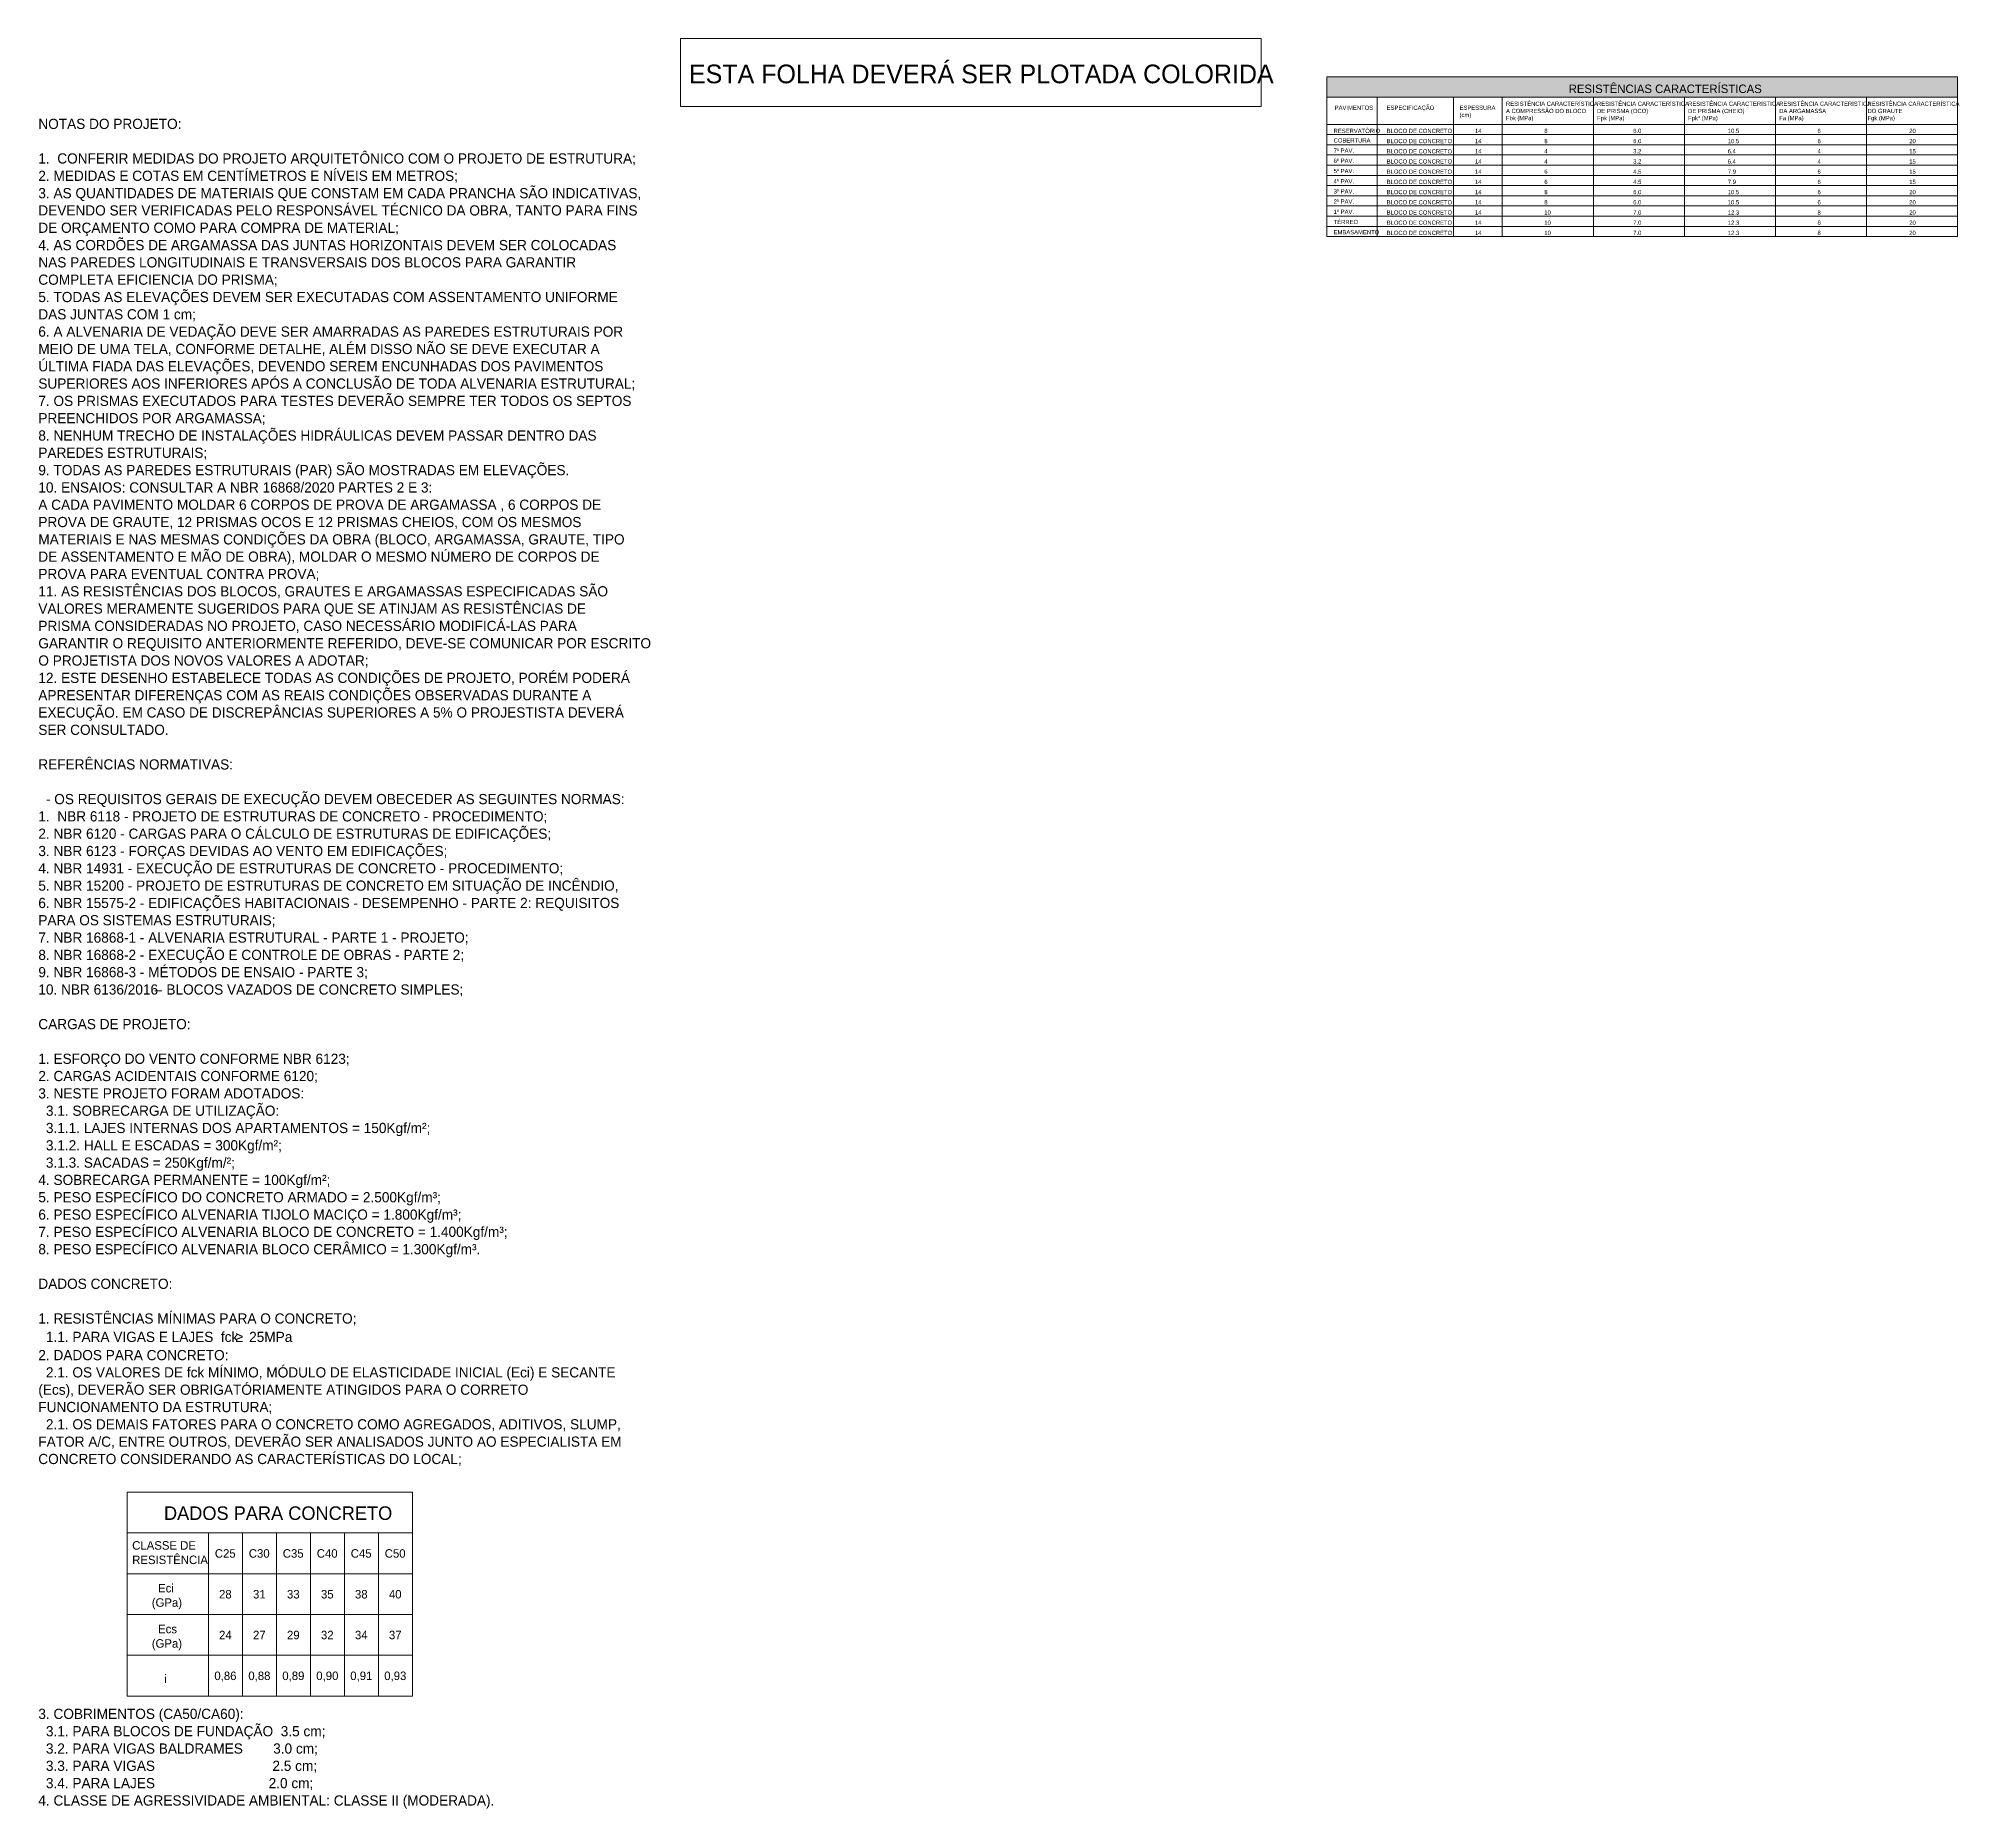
# Model space of a CAD drawing. Header units: centimetres. Extents: x 170 to 13828, y -2277 to 8860.
# Drawn here: x 170 to 2994, y -2277 to 327 of the extents above; entities that cross this region are included whole.
import ezdxf

# ---------------------------------------------------------------- set-up
doc = ezdxf.new("R2010")
doc.units = ezdxf.units.CM
for name, color, linetype, lineweight, true_color in [('A-DETL-1', 1, 'Continuous', 9, 0xff0000), ('A-DETL-GENF-1', 9, 'Continuous', 9, 0xc0c0c0), ('G-ANNO-TEXT-1', 1, 'Continuous', 9, 0xff0000)]:
    doc.layers.add(name, color=color, linetype=linetype, lineweight=lineweight, true_color=true_color)
doc.layers.add('A-DETL-THIN', color=7, linetype='Continuous', lineweight=9)
doc.layers.add('G-ANNO-TEXT', color=7, linetype='Continuous', lineweight=9)
doc.styles.add('Bahnschrift', font='', dxfattribs={"height": 15})
doc.styles.add('Bahnschrift_1', font='', dxfattribs={"height": 20})
doc.styles.add('Bahnschrift_2', font='', dxfattribs={"height": 12.5})
doc.styles.add('Bahnschrift_3', font='', dxfattribs={"height": 27.5})
doc.styles.add('Bahnschrift_4', font='', dxfattribs={"height": 6.25})
doc.styles.add('Segoe UI Symbol', font='seguisym.ttf', dxfattribs={"height": 15})
doc.styles.get('Bahnschrift').set_extended_font_data('Bahnschrift')
doc.styles.get('Bahnschrift_1').set_extended_font_data('Bahnschrift')
doc.styles.get('Bahnschrift_2').set_extended_font_data('Bahnschrift')
doc.styles.get('Bahnschrift_3').set_extended_font_data('Bahnschrift')
doc.styles.get('Bahnschrift_4').set_extended_font_data('Bahnschrift')

msp = doc.modelspace()

# ---------------------------------------------------------------- texts
at = {"layer": 'G-ANNO-TEXT', "attachment_point": 1}
for s, insert, char_height, width, style in [('RESISTÊNCIAS CARACTERÍSTICAS', (2421.7, 258.8), 12.5, 330.295, 'Bahnschrift_2'), ('PAVIMENTOS', (2077.4, 227.8), 6.25, 63.333, 'Bahnschrift_4'), ('ESPECIFICAÇÃO', (2153.9, 227.8), 6.25, 78.365, 'Bahnschrift_4'), ('ESPESSURA ', (2261.2, 227.8), 6.25, 62.932, 'Bahnschrift_4'), ('RESISTÊNCIA CARACTERÍSTICA ', (2329.5, 233.7), 6.25, 154.525, 'Bahnschrift_4'), ('RESISTÊNCIA CARACTERÍSTICA ', (2463.5, 233.7), 6.25, 154.525, 'Bahnschrift_4'), ('RESISTÊNCIA CARACTERÍSTICA ', (2597.5, 233.7), 6.25, 154.525, 'Bahnschrift_4'), ('RESISTÊNCIA CARACTERÍSTICA ', (2731.5, 233.7), 6.25, 154.525, 'Bahnschrift_4'), ('RESISTÊNCIA CARACTERÍSTICA ', (2861.5, 233.7), 6.25, 154.525, 'Bahnschrift_4'), ('NOTAS DO PROJETO:', (169.9, 208.5), 15, 238.101, 'Bahnschrift'), ('(cm)', (2261.2, 217.2), 6.25, 21.445, 'Bahnschrift_4'), ('A COMPRESSÃO DO BLOCO', (2329.5, 223.1), 6.25, 130.675, 'Bahnschrift_4'), ('Fbk (MPa)', (2329.5, 212.6), 6.25, 47.901, 'Bahnschrift_4'), ('DE PRISMA (OCO)', (2463.5, 223.1), 6.25, 84.778, 'Bahnschrift_4'), ('Fpk (MPa)', (2463.5, 212.6), 6.25, 47.901, 'Bahnschrift_4'), ('DE PRISMA (CHEIO)', (2597.5, 223.1), 6.25, 94.599, 'Bahnschrift_4'), ('Fpk* (MPa)', (2597.5, 212.6), 6.25, 52.511, 'Bahnschrift_4'), ('DA ARGAMASSA', (2731.5, 223.1), 6.25, 79.167, 'Bahnschrift_4'), ('Fa (MPa)', (2731.5, 212.6), 6.25, 42.089, 'Bahnschrift_4'), ('DO GRAUTE', (2861.5, 223.1), 6.25, 55.918, 'Bahnschrift_4'), ('Fgk (MPa)', (2861.5, 212.6), 6.25, 47.901, 'Bahnschrift_4'), ('COBERTURA', (2075.9, 179.8), 6.25, 59.726, 'Bahnschrift_4'), ('RESERVATÓRIO', (2075.9, 193.8), 6.25, 75.359, 'Bahnschrift_4'), ('BLOCO DE CONCRETO', (2153.9, 193.8), 6.25, 105.021, 'Bahnschrift_4'), ('BLOCO DE CONCRETO', (2153.9, 178.8), 6.25, 105.021, 'Bahnschrift_4'), ('14 ', (2283.9, 193.8), 6.25, 12.426, 'Bahnschrift_4'), ('14 ', (2283.9, 178.8), 6.25, 12.426, 'Bahnschrift_4'), ('8 ', (2385.9, 193.8), 6.25, 8.819, 'Bahnschrift_4'), ('8 ', (2385.9, 178.8), 6.25, 8.819, 'Bahnschrift_4'), ('6.0', (2516.7, 193.8), 6.25, 13.629, 'Bahnschrift_4'), ('6.0', (2516.7, 178.8), 6.25, 13.629, 'Bahnschrift_4'), ('10.5', (2655.9, 193.8), 6.25, 17.637, 'Bahnschrift_4'), ('10.5', (2655.9, 178.8), 6.25, 17.637, 'Bahnschrift_4'), ('6', (2787.9, 193.8), 6.25, 5.411, 'Bahnschrift_4'), ('6', (2787.9, 178.8), 6.25, 5.411, 'Bahnschrift_4'), ('20 ', (2922.9, 193.8), 6.25, 14.03, 'Bahnschrift_4'), ('20 ', (2922.9, 178.8), 6.25, 14.03, 'Bahnschrift_4'), ('1.  CONFERIR MEDIDAS DO PROJETO ARQUITETÔNICO COM O PROJETO DE ESTRUTURA;', (169.9, 157.6), 15, 999.303, 'Bahnschrift'), ('7º PAV.', (2075.9, 164.8), 6.25, 33.871, 'Bahnschrift_4'), ('6º PAV.', (2075.9, 149.8), 6.25, 33.871, 'Bahnschrift_4'), ('BLOCO DE CONCRETO', (2153.9, 163.8), 6.25, 105.021, 'Bahnschrift_4'), ('BLOCO DE CONCRETO', (2153.9, 148.8), 6.25, 105.021, 'Bahnschrift_4'), ('14 ', (2283.9, 163.8), 6.25, 12.426, 'Bahnschrift_4'), ('14 ', (2283.9, 148.8), 6.25, 12.426, 'Bahnschrift_4'), ('4 ', (2385.9, 163.8), 6.25, 8.819, 'Bahnschrift_4'), ('4', (2385.9, 148.8), 6.25, 6.013, 'Bahnschrift_4'), ('3.2', (2516.7, 163.8), 6.25, 13.428, 'Bahnschrift_4'), ('3.2', (2516.7, 148.8), 6.25, 13.428, 'Bahnschrift_4'), ('6.4', (2655.7, 163.8), 6.25, 13.829, 'Bahnschrift_4'), ('6.4', (2655.7, 148.8), 6.25, 13.829, 'Bahnschrift_4'), ('4', (2787.9, 163.8), 6.25, 6.013, 'Bahnschrift_4'), ('4', (2787.9, 148.8), 6.25, 6.013, 'Bahnschrift_4'), ('15', (2922.9, 163.8), 6.25, 9.42, 'Bahnschrift_4'), ('15', (2922.9, 148.8), 6.25, 9.42, 'Bahnschrift_4'), ('2. MEDIDAS E COTAS EM CENTÍMETROS E NÍVEIS EM METROS;', (169.9, 132.1), 15, 713.502, 'Bahnschrift'), ('4º PAV.', (2075.9, 119.8), 6.25, 34.473, 'Bahnschrift_4'), ('5º PAV.', (2075.9, 134.8), 6.25, 34.272, 'Bahnschrift_4'), ('BLOCO DE CONCRETO', (2153.9, 133.8), 6.25, 105.021, 'Bahnschrift_4'), ('BLOCO DE CONCRETO', (2153.9, 118.8), 6.25, 105.021, 'Bahnschrift_4'), ('14 ', (2283.9, 133.8), 6.25, 12.426, 'Bahnschrift_4'), ('14 ', (2283.9, 118.8), 6.25, 12.426, 'Bahnschrift_4'), ('6 ', (2385.9, 133.8), 6.25, 8.217, 'Bahnschrift_4'), ('6 ', (2385.9, 118.8), 6.25, 8.217, 'Bahnschrift_4'), ('4.5', (2516.7, 133.8), 6.25, 14.23, 'Bahnschrift_4'), ('4.5', (2516.7, 118.8), 6.25, 14.23, 'Bahnschrift_4'), ('7.9', (2655.9, 133.8), 6.25, 13.228, 'Bahnschrift_4'), ('7.9', (2655.9, 118.8), 6.25, 13.228, 'Bahnschrift_4'), ('6', (2787.9, 133.8), 6.25, 5.411, 'Bahnschrift_4'), ('6', (2787.9, 118.8), 6.25, 5.411, 'Bahnschrift_4'), ('15 ', (2922.9, 133.8), 6.25, 12.226, 'Bahnschrift_4'), ('15 ', (2922.9, 118.8), 6.25, 12.226, 'Bahnschrift_4'), ('3. AS QUANTIDADES DE MATERIAIS QUE CONSTAM EM CADA PRANCHA SÃO INDICATIVAS, ', (169.9, 106.6), 15, 1041.392, 'Bahnschrift'), ('DEVENDO SER VERIFICADAS PELO RESPONSÁVEL TÉCNICO DA OBRA, TANTO PARA FINS ', (169.9, 81.2), 15, 1035.78, 'Bahnschrift'), ('3º PAV.', (2075.9, 104.8), 6.25, 34.072, 'Bahnschrift_4'), ('2º PAV.', (2075.9, 89.8), 6.25, 33.871, 'Bahnschrift_4'), ('BLOCO DE CONCRETO', (2153.9, 103.8), 6.25, 105.021, 'Bahnschrift_4'), ('BLOCO DE CONCRETO', (2153.9, 88.8), 6.25, 105.021, 'Bahnschrift_4'), ('14 ', (2283.9, 103.8), 6.25, 12.426, 'Bahnschrift_4'), ('14 ', (2283.9, 88.8), 6.25, 12.426, 'Bahnschrift_4'), ('8', (2385.9, 103.8), 6.25, 6.013, 'Bahnschrift_4'), ('8', (2385.9, 88.8), 6.25, 6.013, 'Bahnschrift_4'), ('6.0', (2516.7, 103.8), 6.25, 13.629, 'Bahnschrift_4'), ('6.0', (2516.7, 88.8), 6.25, 13.629, 'Bahnschrift_4'), ('10.5', (2655.9, 103.8), 6.25, 17.637, 'Bahnschrift_4'), ('10.5', (2655.9, 88.8), 6.25, 17.637, 'Bahnschrift_4'), ('6', (2787.9, 103.8), 6.25, 5.411, 'Bahnschrift_4'), ('6', (2787.9, 88.8), 6.25, 5.411, 'Bahnschrift_4'), ('20 ', (2922.9, 103.8), 6.25, 14.03, 'Bahnschrift_4'), ('20 ', (2922.9, 88.8), 6.25, 14.03, 'Bahnschrift_4'), ('TÉRREO', (2075.9, 59.8), 6.25, 38.882, 'Bahnschrift_4'), ('1º PAV.', (2075.9, 74.8), 6.25, 32.068, 'Bahnschrift_4'), ('BLOCO DE CONCRETO', (2153.9, 73.8), 6.25, 105.021, 'Bahnschrift_4'), ('BLOCO DE CONCRETO', (2153.9, 58.8), 6.25, 105.021, 'Bahnschrift_4'), ('14 ', (2283.9, 73.8), 6.25, 12.426, 'Bahnschrift_4'), ('14 ', (2283.9, 58.8), 6.25, 12.426, 'Bahnschrift_4'), ('10 ', (2385.9, 73.8), 6.25, 12.226, 'Bahnschrift_4'), ('10 ', (2385.9, 58.8), 6.25, 12.226, 'Bahnschrift_4'), ('7.0 ', (2516.7, 73.8), 6.25, 16.435, 'Bahnschrift_4'), ('7.0 ', (2516.7, 58.8), 6.25, 16.435, 'Bahnschrift_4'), ('12.3 ', (2655.9, 73.8), 6.25, 19.842, 'Bahnschrift_4'), ('12.3 ', (2655.9, 58.8), 6.25, 19.842, 'Bahnschrift_4'), ('8 ', (2787.9, 73.8), 6.25, 8.819, 'Bahnschrift_4'), ('8 ', (2787.9, 58.8), 6.25, 8.819, 'Bahnschrift_4'), ('20 ', (2922.9, 73.8), 6.25, 14.03, 'Bahnschrift_4'), ('20 ', (2922.9, 58.8), 6.25, 14.03, 'Bahnschrift_4'), ('4. AS CORDÕES DE ARGAMASSA DAS JUNTAS HORIZONTAIS DEVEM SER COLOCADAS ', (169.9, 30.2), 15, 997.7, 'Bahnschrift'), ('DE ORÇAMENTO COMO PARA COMPRA DE MATERIAL;', (169.9, 55.7), 15, 614.894, 'Bahnschrift'), ('EMBASAMENTO', (2075.9, 44.8), 6.25, 75.759, 'Bahnschrift_4'), ('BLOCO DE CONCRETO', (2153.9, 43.8), 6.25, 105.021, 'Bahnschrift_4'), ('14 ', (2283.9, 43.8), 6.25, 12.426, 'Bahnschrift_4'), ('10 ', (2385.9, 43.8), 6.25, 12.226, 'Bahnschrift_4'), ('7.0 ', (2516.7, 43.8), 6.25, 16.435, 'Bahnschrift_4'), ('12.3 ', (2655.9, 43.8), 6.25, 19.842, 'Bahnschrift_4'), ('8 ', (2787.9, 43.8), 6.25, 8.819, 'Bahnschrift_4'), ('20 ', (2922.9, 43.8), 6.25, 14.03, 'Bahnschrift_4'), ('NAS PAREDES LONGITUDINAIS E TRANSVERSAIS DOS BLOCOS PARA GARANTIR ', (169.9, 4.8), 15, 935.168, 'Bahnschrift'), ('COMPLETA EFICIENCIA DO PRISMA;', (169.9, -20.7), 15, 412.468, 'Bahnschrift'), ('5. TODAS AS ELEVAÇÕES DEVEM SER EXECUTADAS COM ASSENTAMENTO UNIFORME ', (169.9, -46.2), 15, 993.692, 'Bahnschrift'), ('DAS JUNTAS COM 1 cm;', (169.9, -71.6), 15, 270.169, 'Bahnschrift'), ('6. A ALVENARIA DE VEDAÇÃO DEVE SER AMARRADAS AS PAREDES ESTRUTURAIS POR ', (169.9, -97.1), 15, 1016.941, 'Bahnschrift'), ('MEIO DE UMA TELA, CONFORME DETALHE, ALÉM DISSO NÃO SE DEVE EXECUTAR A ', (169.9, -122.6), 15, 968.038, 'Bahnschrift'), ('SUPERIORES AOS INFERIORES APÓS A CONCLUSÃO DE TODA ALVENARIA ESTRUTURAL;', (169.9, -173.5), 15, 1023.755, 'Bahnschrift'), ('ÚLTIMA FIADA DAS ELEVAÇÕES, DEVENDO SEREM ENCUNHADAS DOS PAVIMENTOS ', (169.9, -148), 15, 980.865, 'Bahnschrift'), ('7. OS PRISMAS EXECUTADOS PARA TESTES DEVERÃO SEMPRE TER TODOS OS SEPTOS ', (169.9, -199), 15, 1005.316, 'Bahnschrift'), ('^I', (1014.6, -173.5), 15, 4.409, 'Bahnschrift'), ('PREENCHIDOS POR ARGAMASSA;', (169.9, -224.4), 15, 390.021, 'Bahnschrift'), ('8. NENHUM TRECHO DE INSTALAÇÕES HIDRÁULICAS DEVEM PASSAR DENTRO DAS ', (169.9, -249.9), 15, 970.443, 'Bahnschrift'), ('PAREDES ESTRUTURAIS;', (169.9, -275.3), 15, 287.405, 'Bahnschrift'), ('9. TODAS AS PAREDES ESTRUTURAIS (PAR) SÃO MOSTRADAS EM ELEVAÇÕES.', (169.9, -300.8), 15, 908.713, 'Bahnschrift'), ('^I', (919.7, -300.8), 15, 11.224, 'Bahnschrift'), ('10. ENSAIOS: CONSULTAR A NBR 16868/2020 PARTES 2 E 3:', (169.9, -326.3), 15, 680.232, 'Bahnschrift'), ('A CADA PAVIMENTO MOLDAR 6 CORPOS DE PROVA DE ARGAMASSA , 6 CORPOS DE ', (169.9, -351.7), 15, 970.844, 'Bahnschrift'), ('PROVA DE GRAUTE, 12 PRISMAS OCOS E 12 PRISMAS CHEIOS, COM OS MESMOS ', (169.9, -377.2), 15, 921.941, 'Bahnschrift'), ('MATERIAIS E NAS MESMAS CONDIÇÕES DA OBRA (BLOCO, ARGAMASSA, GRAUTE, TIPO ', (169.9, -402.7), 15, 1011.73, 'Bahnschrift'), ('DE ASSENTAMENTO E MÃO DE OBRA), MOLDAR O MESMO NÚMERO DE CORPOS DE ', (169.9, -428.1), 15, 964.029, 'Bahnschrift'), ('11. AS RESISTÊNCIAS DOS BLOCOS, GRAUTES E ARGAMASSAS ESPECIFICADAS SÃO ', (169.9, -479.1), 15, 973.249, 'Bahnschrift'), ('PROVA PARA EVENTUAL CONTRA PROVA;', (169.9, -453.6), 15, 481.413, 'Bahnschrift'), ('VALORES MERAMENTE SUGERIDOS PARA QUE SE ATINJAM AS RESISTÊNCIAS DE ', (169.9, -504.5), 15, 950, 'Bahnschrift'), ('PRISMA CONSIDERADAS NO PROJETO, CASO NECESSÁRIO MODIFICÁ-LAS PARA ', (169.9, -530), 15, 937.974, 'Bahnschrift'), ('GARANTIR O REQUISITO ANTERIORMENTE REFERIDO, DEVE-SE COMUNICAR POR ESCRITO ', (169.9, -555.5), 15, 1041.392, 'Bahnschrift'), ('O PROJETISTA DOS NOVOS VALORES A ADOTAR;', (169.9, -580.9), 15, 557.974, 'Bahnschrift'), ('12. ESTE DESENHO ESTABELECE TODAS AS CONDIÇÕES DE PROJETO, PORÉM PODERÁ ', (169.9, -606.4), 15, 1002.911, 'Bahnschrift'), ('APRESENTAR DIFERENÇAS COM AS REAIS CONDIÇÕES OBSERVADAS DURANTE A ', (169.9, -631.9), 15, 956.413, 'Bahnschrift'), ('EXECUÇÃO. EM CASO DE DISCREPÂNCIAS SUPERIORES A 5% O PROJESTISTA DEVERÁ ', (169.9, -657.3), 15, 1002.51, 'Bahnschrift'), ('SER CONSULTADO.', (169.9, -682.8), 15, 220.464, 'Bahnschrift'), ('REFERÊNCIAS NORMATIVAS:', (169.9, -733.7), 15, 334.705, 'Bahnschrift'), ('  - OS REQUISITOS GERAIS DE EXECUÇÃO DEVEM OBECEDER AS SEGUINTES NORMAS:', (169.9, -784.7), 15, 998.101, 'Bahnschrift'), ('1.  NBR 6118 - PROJETO DE ESTRUTURAS DE CONCRETO - PROCEDIMENTO;', (169.9, -810.1), 15, 855.801, 'Bahnschrift'), ('2. NBR 6120 - CARGAS PARA O CÁLCULO DE ESTRUTURAS DE EDIFICAÇÕES;', (169.9, -835.6), 15, 880.253, 'Bahnschrift'), ('3. NBR 6123 - FORÇAS DEVIDAS AO VENTO EM EDIFICAÇÕES;', (169.9, -861.1), 15, 700.675, 'Bahnschrift'), ('4. NBR 14931 - EXECUÇÃO DE ESTRUTURAS DE CONCRETO - PROCEDIMENTO;', (169.9, -886.5), 15, 889.071, 'Bahnschrift'), ('5. NBR 15200 - PROJETO DE ESTRUTURAS DE CONCRETO EM SITUAÇÃO DE INCÊNDIO,', (169.9, -912), 15, 988.08, 'Bahnschrift'), ('6. NBR 15575-2 - EDIFICAÇÕES HABITACIONAIS - DESEMPENHO - PARTE 2: REQUISITOS ', (169.9, -937.5), 15, 1020.949, 'Bahnschrift'), ('7. NBR 16868-1 - ALVENARIA ESTRUTURAL - PARTE 1 - PROJETO;', (169.9, -988.4), 15, 748.776, 'Bahnschrift'), ('PARA OS SISTEMAS ESTRUTURAIS;', (169.9, -962.9), 15, 404.852, 'Bahnschrift'), ('8. NBR 16868-2 - EXECUÇÃO E CONTROLE DE OBRAS - PARTE 2;', (169.9, -1013.9), 15, 739.156, 'Bahnschrift'), ('9. NBR 16868-3 - MÉTODOS DE ENSAIO - PARTE 3;', (169.9, -1039.3), 15, 577.215, 'Bahnschrift'), ('10. NBR 6136/2016 ', (169.9, -1064.8), 15, 207.236, 'Bahnschrift'), (' BLOCOS VAZADOS DE CONCRETO SIMPLES;', (352.8, -1064.8), 15, 511.076, 'Bahnschrift'), ('–', (340.9, -1064.8), 15, 14.43, 'Bahnschrift'), ('CARGAS DE PROJETO: ', (169.9, -1115.7), 15, 262.553, 'Bahnschrift'), ('1. ESFORÇO DO VENTO CONFORME NBR 6123;', (169.9, -1166.7), 15, 516.287, 'Bahnschrift'), ('2. CARGAS ACIDENTAIS CONFORME 6120;', (169.9, -1192.1), 15, 474.198, 'Bahnschrift'), ('3. NESTE PROJETO FORAM ADOTADOS:', (169.9, -1217.6), 15, 447.342, 'Bahnschrift'), ('  3.1. SOBRECARGA DE UTILIZAÇÃO:', (169.9, -1243.1), 15, 406.856, 'Bahnschrift'), ('  3.1.1. LAJES INTERNAS DOS APARTAMENTOS = 150Kgf/m²;', (169.9, -1268.5), 15, 671.413, 'Bahnschrift'), ('  3.1.2. HALL E ESCADAS = 300Kgf/m²;', (169.9, -1294), 15, 429.304, 'Bahnschrift'), ('  3.1.3. SACADAS = 250Kgf/m/²;', (169.9, -1319.5), 15, 347.932, 'Bahnschrift'), ('4. SOBRECARGA PERMANENTE = 100Kgf/m²;', (169.9, -1344.9), 15, 506.266, 'Bahnschrift'), ('5. PESO ESPECÍFICO DO CONCRETO ARMADO = 2.500Kgf/m³;', (169.9, -1370.4), 15, 692.257, 'Bahnschrift'), ('6. PESO ESPECÍFICO ALVENARIA TIJOLO MACIÇO = 1.800Kgf/m³;', (169.9, -1395.9), 15, 732.342, 'Bahnschrift'), ('7. PESO ESPECÍFICO ALVENARIA BLOCO DE CONCRETO = 1.400Kgf/m³;', (169.9, -1421.3), 15, 806.097, 'Bahnschrift'), ('8. PESO ESPECÍFICO ALVENARIA BLOCO CERÂMICO = 1.300Kgf/m³.', (169.9, -1446.8), 15, 764.81, 'Bahnschrift'), ('DADOS CONCRETO:', (169.9, -1497.7), 15, 222.468, 'Bahnschrift'), ('1. RESISTÊNCIAS MÍNIMAS PARA O CONCRETO;', (169.9, -1548.7), 15, 540.337, 'Bahnschrift'), ('  1.1. PARA VIGAS E LAJES  fck ', (169.9, -1575.8), 15, 351.54, 'Bahnschrift'), ('≥', (460, -1575.8), 15, 17.637, 'Segoe UI Symbol'), (' 25MPa', (474.5, -1575.8), 15, 83.776, 'Bahnschrift'), ('2. DADOS PARA CONCRETO:', (169.9, -1602.6), 15, 321.076, 'Bahnschrift'), ('  2.1. OS VALORES DE fck MÍNIMO, MÓDULO DE ELASTICIDADE INICIAL (Eci) E SECANTE ', (169.9, -1628), 15, 1007.32, 'Bahnschrift'), ('(Ecs), DEVERÃO SER OBRIGATÓRIAMENTE ATINGIDOS PARA O CORRETO ', (169.9, -1653.5), 15, 838.565, 'Bahnschrift'), ('FUNCIONAMENTO DA ESTRUTURA;', (169.9, -1679), 15, 398.038, 'Bahnschrift'), ('  2.1. OS DEMAIS FATORES PARA O CONCRETO COMO AGREGADOS, ADITIVOS, SLUMP, ', (169.9, -1704.4), 15, 987.278, 'Bahnschrift'), ('FATOR A/C, ENTRE OUTROS, DEVERÃO SER ANALISADOS JUNTO AO ESPECIALISTA EM ', (169.9, -1729.9), 15, 1004.915, 'Bahnschrift'), ('CONCRETO CONSIDERANDO AS CARACTERÍSTICAS DO LOCAL;', (169.9, -1755.4), 15, 718.312, 'Bahnschrift'), ('DADOS PARA CONCRETO', (354.8, -1832.6), 20, 385.211, 'Bahnschrift_1'), ('CLASSE DE ', (308, -1883.8), 12.5, 116.245, 'Bahnschrift_2'), ('RESISTÊNCIA ', (308, -1905), 12.5, 135.886, 'Bahnschrift_2'), ('C25', (429.6, -1895.6), 12.5, 35.675, 'Bahnschrift_2'), ('C30', (479.6, -1895.6), 12.5, 36.076, 'Bahnschrift_2'), ('C35', (529.6, -1895.6), 12.5, 36.076, 'Bahnschrift_2'), ('C40', (579.6, -1895.6), 12.5, 36.878, 'Bahnschrift_2'), ('C45', (629.6, -1895.6), 12.5, 36.878, 'Bahnschrift_2'), ('C50', (679.6, -1895.6), 12.5, 36.477, 'Bahnschrift_2'), ('  Eci', (336.8, -1946.7), 12.5, 39.684, 'Bahnschrift_2'), ('(GPa) ', (336.8, -1967.8), 12.5, 55.717, 'Bahnschrift_2'), ('28', (435.8, -1955.6), 12.5, 22.848, 'Bahnschrift_2'), ('31', (485.8, -1955.6), 12.5, 18.439, 'Bahnschrift_2'), ('33', (535.8, -1955.6), 12.5, 22.447, 'Bahnschrift_2'), ('35', (585.8, -1955.6), 12.5, 22.848, 'Bahnschrift_2'), ('38', (635.8, -1955.6), 12.5, 23.249, 'Bahnschrift_2'), ('40', (685.8, -1955.6), 12.5, 23.65, 'Bahnschrift_2'), ('(GPa) ', (336.8, -2028), 12.5, 55.717, 'Bahnschrift_2'), ('  Ecs', (336.8, -2006.8), 12.5, 45.295, 'Bahnschrift_2'), ('24', (435.8, -2015.6), 12.5, 22.848, 'Bahnschrift_2'), ('27', (485.8, -2015.6), 12.5, 21.646, 'Bahnschrift_2'), ('29', (535.8, -2015.6), 12.5, 21.646, 'Bahnschrift_2'), ('32', (585.8, -2015.6), 12.5, 22.046, 'Bahnschrift_2'), ('34', (635.8, -2015.6), 12.5, 23.249, 'Bahnschrift_2'), ('37', (685.8, -2015.6), 12.5, 22.046, 'Bahnschrift_2'), ('  i ', (345.7, -2080), 12.5, 22.046, 'Bahnschrift_2'), ('0,86', (428.9, -2075.6), 12.5, 39.283, 'Bahnschrift_2'), ('0,88', (478.9, -2075.6), 12.5, 40.485, 'Bahnschrift_2'), ('0,89', (528.9, -2075.6), 12.5, 39.283, 'Bahnschrift_2'), ('0,90', (578.9, -2075.6), 12.5, 38.882, 'Bahnschrift_2'), ('0,91', (628.9, -2075.6), 12.5, 34.473, 'Bahnschrift_2'), ('0,93', (678.9, -2075.6), 12.5, 38.481, 'Bahnschrift_2'), ('3. COBRIMENTOS (CA50/CA60):', (169.9, -2130.3), 15, 357.553, 'Bahnschrift'), ('  3.1. PARA BLOCOS DE FUNDAÇÃO  3.5 cm;', (169.9, -2155.8), 15, 495.042, 'Bahnschrift'), ('  3.2. PARA VIGAS BALDRAMES        3.0 cm;', (169.9, -2181.3), 15, 494.24, 'Bahnschrift'), ('  3.3. PARA VIGAS                               2.5 cm;', (169.9, -2206.7), 15, 495.443, 'Bahnschrift'), ('4. CLASSE DE AGRESSIVIDADE AMBIENTAL: CLASSE II (MODERADA).', (169.9, -2257.7), 15, 795.274, 'Bahnschrift'), ('  3.4. PARA LAJES                              2.0 cm;', (169.9, -2232.2), 15, 493.439, 'Bahnschrift')]:
    msp.add_mtext(s, dxfattribs=dict(at, insert=insert, char_height=char_height, width=width, style=style))
at = {"layer": 'G-ANNO-TEXT-1', "insert": (1127.3, 288.2), "char_height": 27.5, "width": 1002.51, "attachment_point": 1, "style": 'Bahnschrift_3'}
msp.add_mtext('ESTA FOLHA DEVERÁ SER PLOTADA COLORIDA', dxfattribs=at)

# ---------------------------------------------------------------- hatches: boundary and pattern name
at = {"layer": 'A-DETL-GENF-1'}
msp.add_hatch(color=256, dxfattribs=at).paths.add_polyline_path([(2994.1, 240.2), (2994.1, 270.2), (2066.1, 270.2), (2066.1, 240.2)])

# ---------------------------------------------------------------- linework, layer by layer
at = {"layer": 'A-DETL-1'}
for p, q in [((1114.6, 326.7), (1969.1, 326.7)), ((1114.6, 226.7), (1114.6, 326.7)), ((1969.1, 326.7), (1969.1, 226.7)), ((1969.1, 226.7), (1114.6, 226.7))]:
    msp.add_line(p, q, dxfattribs=at)
at = {"layer": 'A-DETL-THIN'}
for p, q in [((2994.1, 270.2), (2066.1, 270.2)), ((2066.1, 270.2), (2066.1, 240.2)), ((2066.1, 35.2), (2066.1, 270.2)), ((2148.1, 270.2), (2994.1, 270.2)), ((2994.1, 240.2), (2994.1, 270.2)), ((2994.1, 35.2), (2994.1, 270.2)), ((2066.1, 240.2), (2994.1, 240.2)), ((2140.1, 240.2), (2994.1, 240.2)), ((2140.1, 35.2), (2140.1, 240.2)), ((2252.1, 35.2), (2252.1, 240.2)), ((2324.1, 35.2), (2324.1, 240.2)), ((2458.1, 35.2), (2458.1, 240.2)), ((2592.1, 35.2), (2592.1, 240.2)), ((2726.1, 35.2), (2726.1, 240.2)), ((2860.1, 35.2), (2860.1, 240.2)), ((2066.1, 200.2), (2994.1, 200.2)), ((2066.1, 185.2), (2994.1, 185.2)), ((2066.1, 170.2), (2994.1, 170.2)), ((2140.1, 170.2), (2994.1, 170.2)), ((2066.1, 155.2), (2994.1, 155.2)), ((2140.1, 155.2), (2994.1, 155.2)), ((2066.1, 140.2), (2994.1, 140.2)), ((2066.1, 125.2), (2994.1, 125.2)), ((2140.1, 140.2), (2994.1, 140.2)), ((2140.1, 125.2), (2994.1, 125.2)), ((2066.1, 110.2), (2994.1, 110.2)), ((2066.1, 95.2), (2994.1, 95.2)), ((2140.1, 110.2), (2994.1, 110.2)), ((2066.1, 80.2), (2994.1, 80.2)), ((2066.1, 65.2), (2994.1, 65.2)), ((2066.1, 50.2), (2994.1, 50.2)), ((2066.1, 35.2), (2994.1, 35.2)), ((300.4, -1811.7), (300.4, -2111.7)), ((720.4, -1811.7), (300.4, -1811.7)), ((720.4, -1811.7), (720.4, -2111.7)), ((300.4, -1871.7), (720.4, -1871.7)), ((420.4, -1871.7), (420.4, -2111.7)), ((470.4, -1871.7), (470.4, -2111.7)), ((520.4, -1871.7), (520.4, -2111.7)), ((570.4, -1871.7), (570.4, -2111.7)), ((620.4, -1871.7), (620.4, -2111.7)), ((670.4, -1871.7), (670.4, -2111.7)), ((300.4, -1931.7), (720.4, -1931.7)), ((300.4, -1991.7), (720.4, -1991.7)), ((300.4, -2051.7), (720.4, -2051.7)), ((300.4, -2111.7), (720.4, -2111.7))]:
    msp.add_line(p, q, dxfattribs=at)

msp.set_redraw_order([(e.dxf.handle, doc.entitydb.next_handle()) for e in msp.query("TEXT MTEXT ATTDEF DIMENSION ARC_DIMENSION")])  # texts and dimensions are drawn at this point

doc.saveas('drawing.dxf')
